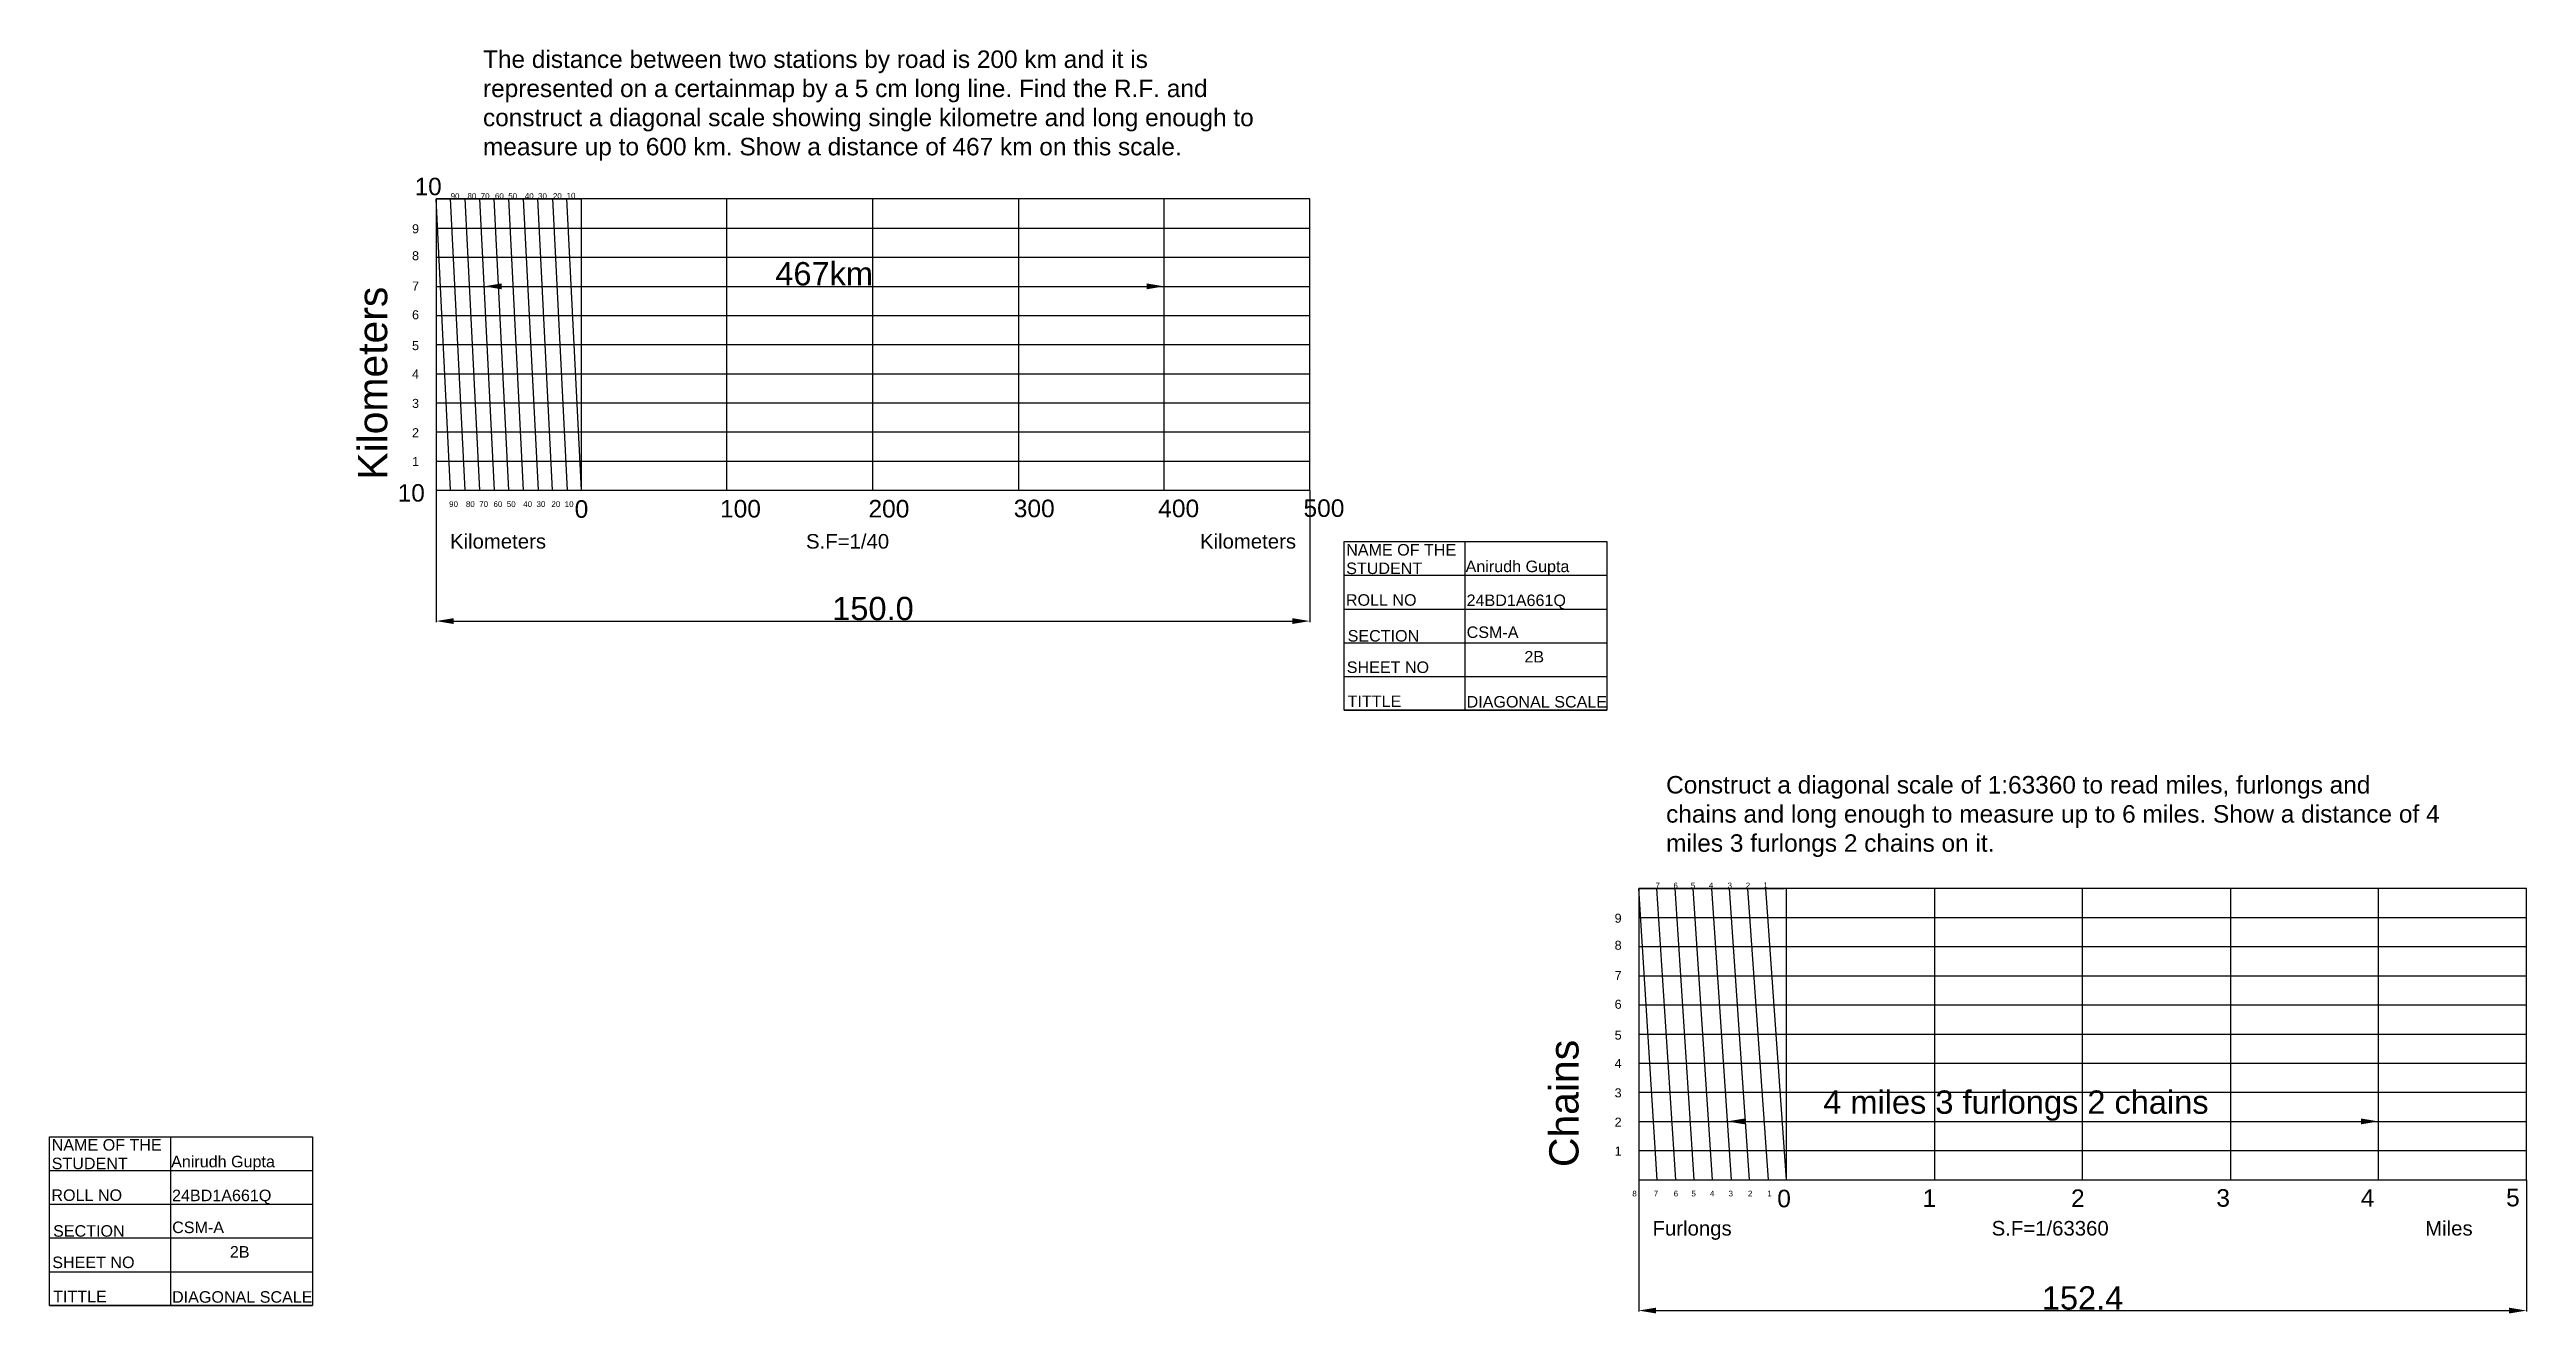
# Model space of a CAD drawing. Header units: millimetres. Extents: x 46 to 2491, y 24 to 306.
# Drawn here: x 1454 to 1879.2, y 89.4 to 306.4 of the extents above; entities that cross this region are included whole.
import ezdxf

# ---------------------------------------------------------------- set-up
doc = ezdxf.new("R2010")
doc.units = ezdxf.units.MM
doc.header["$MEASUREMENT"] = 0
doc.header["$PDMODE"] = 1
doc.styles.get("Standard").update_dxf_attribs({"font": 'arial.ttf'})
doc.dimstyles.get("Standard").update_dxf_attribs({"dimtxt": 4, "dimasz": 3, "dimexe": 0.18, "dimexo": 0.0625, "dimgap": 0.09, "dimtad": 1, "dimdec": 1, "dimzin": 0, "dimdsep": 46, "dimtxsty": 'Standard', "dimcen": 0.09, "dimclrd": 6, "dimclre": 4, "dimadec": 0, "dimazin": 0, "dimtfac": 1, "dimtdec": 1, "dimtofl": 0, "dimtmove": 0, "dimatfit": 3, "dimfxl": 1, "dimtolj": 1, "dimtzin": 0, "dimarcsym": 1})

msp = doc.modelspace()

# ---------------------------------------------------------------- texts
for s, height, p in [('10', 2.987, (1516.68, 281.39)), ('90', 0.979, (1522.86, 280.76)), ('80', 0.979, (1525.74, 280.76)), ('70', 0.979, (1528.02, 280.76)), ('60', 0.979, (1530.47, 280.76)), ('50', 0.979, (1532.75, 280.76)), ('40', 0.979, (1535.58, 280.76)), ('30', 0.979, (1537.86, 280.76)), ('20', 0.979, (1540.42, 280.76)), ('10', 0.979, (1542.77, 280.81)), ('9', 1.55, (1516.23, 274.85)), ('8', 1.55, (1516.23, 270.22)), ('7', 1.55, (1516.23, 265.02)), ('6', 1.55, (1516.23, 260.08)), ('5', 1.55, (1516.23, 254.79)), ('4', 1.55, (1516.23, 249.92)), ('3', 1.55, (1516.23, 244.87)), ('2', 1.55, (1516.23, 239.84)), ('1', 1.55, (1516.23, 234.89)), ('10', 2.987, (1513.78, 228.79)), ('90', 0.979, (1522.59, 227.87)), ('80', 0.979, (1525.48, 227.87)), ('70', 0.979, (1527.76, 227.87)), ('60', 0.979, (1530.21, 227.87)), ('50', 0.979, (1532.49, 227.87)), ('40', 0.979, (1535.32, 227.87)), ('30', 0.979, (1537.6, 227.87)), ('20', 0.979, (1540.16, 227.87)), ('10', 0.979, (1542.44, 227.87)), ('0', 3.01, (1544.15, 226.01)), ('100', 3.015, (1569.1, 226.06)), ('200', 3.015, (1594.58, 226.06)), ('300', 3.015, (1619.53, 226.11)), ('400', 3.015, (1644.33, 226.11)), ('500', 3.015, (1669.27, 226.16)), ('NAME OF THE', 1.9784, (1676.6, 219.53)), ('STUDENT        ', 1.9784, (1676.6, 216.35)), ('Anirudh Gupta', 1.9784, (1697.1, 216.68)), ('ROLL NO', 1.978, (1676.55, 210.91)), ('24BD1A661Q', 1.978, (1697.27, 210.86)), ('SECTION', 1.978, (1676.85, 204.76)), ('CSM-A', 1.978, (1697.28, 205.38)), ('SHEET NO', 1.978, (1676.7, 199.37)), ('2B', 1.978, (1707.19, 201.17)), ('TITTLE', 1.978, (1676.85, 193.52)), ('DIAGONAL SCALE', 1.9784, (1697.27, 193.44)), ('7', 0.979, (1729.7, 162.41)), ('6', 0.979, (1732.78, 162.41)), ('5', 0.979, (1735.76, 162.41)), ('4', 0.979, (1738.87, 162.41)), ('3', 0.979, (1742.07, 162.41)), ('2', 0.979, (1745.19, 162.41)), ('1', 0.979, (1748.23, 162.46)), ('9', 1.55, (1722.68, 156.5)), ('8', 1.55, (1722.68, 151.86)), ('7', 1.55, (1722.68, 146.67)), ('6', 1.55, (1722.68, 141.73)), ('5', 1.55, (1722.68, 136.43)), ('4', 1.55, (1722.68, 131.56)), ('3', 1.55, (1722.68, 126.52)), ('NAME OF THE', 1.9784, (1454.37, 117.37)), ('2', 1.55, (1722.68, 121.49)), ('STUDENT        ', 1.9784, (1454.37, 114.19)), ('Anirudh Gupta', 1.9784, (1474.87, 114.51)), ('1', 1.55, (1722.68, 116.53)), ('ROLL NO', 1.978, (1454.32, 108.74)), ('24BD1A661Q', 1.978, (1475.03, 108.7)), ('0', 3.01, (1750.6, 107.65)), ('1', 3.01, (1775.55, 107.7)), ('2', 3.01, (1801.03, 107.7)), ('3', 3.01, (1825.98, 107.75)), ('4', 3.01, (1850.78, 107.75)), ('5', 3.01, (1875.72, 107.81)), ('8', 0.979, (1725.72, 109.52)), ('7', 0.979, (1729.4, 109.52)), ('6', 0.979, (1732.82, 109.52)), ('5', 0.979, (1735.87, 109.52)), ('4', 0.979, (1739.05, 109.52)), ('3', 0.979, (1742.24, 109.52)), ('2', 0.979, (1745.56, 109.52)), ('1', 0.979, (1748.89, 109.52)), ('SECTION', 1.978, (1454.61, 102.6)), ('CSM-A', 1.978, (1475.05, 103.22)), ('SHEET NO', 1.978, (1454.47, 97.21)), ('2B', 1.978, (1484.96, 99.01)), ('TITTLE', 1.978, (1454.62, 91.36)), ('DIAGONAL SCALE', 1.9784, (1475.03, 91.27))]:
    msp.add_text(s, height=height).set_placement(p)
for s, p in [('Kilometers', (1511.97, 232.54)), ('Chains', (1716.48, 114.55))]:
    msp.add_text(s, height=5.023, rotation=90).set_placement(p)
at = {"attachment_point": 1}
for s, width, gutter_width, heights, insert, char_height in [('The distance between two stations by road is 200 km and it is represented on a certainmap by a 5 cm long line. Find the R.F. and construct a diagonal scale showing single kilometre and long enough to measure up to 600 km. Show a distance of 467 km on this scale.', 133.5765, 4.89, [0], (1528.41, 306.23), 3), ('\\A1;\\pxt2;Kilometers                                              S.F=1/40                                                       Kilometers', 192.0818, 9.99, [13.74], (1522.74, 223.22), 2.5), ('Construct a diagonal scale of 1:63360 to read miles, furlongs and chains and long enough to measure up to 6 miles. Show a distance of 4 miles 3 furlongs 2 chains on it.', 133.5765, 4.89, [0], (1731.52, 181.68), 3), ('\\A1;Furlongs                                              S.F=1/63360                                                        Miles', 146.9061, 9.99, [13.74], (1729.19, 105.3), 2.5)]:
    msp.add_mtext_dynamic_manual_height_columns(s, width=width, gutter_width=gutter_width, heights=heights, dxfattribs=dict(at, insert=insert, char_height=char_height))

# ---------------------------------------------------------------- blocks, each defined once
blk = doc.blocks.new('*D34')
at = {"color": 4, "lineweight": -2, "transparency": 16777216}
for p, q in [((1520.36, 230.68), (1520.36, 208.1)), ((1670.36, 230.68), (1670.36, 208.1))]:
    blk.add_line(p, q, dxfattribs=at)
at = {"color": 6, "lineweight": -2, "transparency": 16777216}
blk.add_line((1523.36, 208.28), (1667.36, 208.28), dxfattribs=at)
at = {"color": 6, "transparency": 16777216}
for points in [[(1523.36, 208.78), (1523.36, 207.78), (1520.36, 208.28)], [(1667.36, 208.78), (1667.36, 207.78), (1670.36, 208.28)]]:
    blk.add_solid(points, dxfattribs=at)
at = {"layer": 'Defpoints', "color": 0, "transparency": 16777216}
for p in [(1520.36, 230.74), (1670.36, 230.74), (1670.36, 208.28)]:
    blk.add_point(p, dxfattribs=at)
at = {"color": 0, "transparency": 16777216, "insert": (1595.36, 210.41), "char_height": 4, "attachment_point": 5}
blk.add_mtext('\\A1;150.0', dxfattribs=at)
blk = doc.blocks.new('*D35')
at = {"color": 4, "lineweight": -2, "transparency": 16777216}
for p, q in [((1528.6, 265.74), (1528.6, 265.56)), ((1645.36, 265.75), (1645.36, 265.92))]:
    blk.add_line(p, q, dxfattribs=at)
at = {"color": 6, "lineweight": -2, "transparency": 16777216}
blk.add_line((1531.6, 265.74), (1642.36, 265.74), dxfattribs=at)
at = {"color": 6, "transparency": 16777216}
for points in [[(1531.6, 266.24), (1531.6, 265.24), (1528.6, 265.74)], [(1642.36, 266.24), (1642.36, 265.24), (1645.36, 265.74)]]:
    blk.add_solid(points, dxfattribs=at)
at = {"layer": 'Defpoints', "color": 0, "transparency": 16777216}
for p in [(1528.6, 265.81), (1645.36, 265.74), (1645.36, 265.69)]:
    blk.add_point(p, dxfattribs=at)
at = {"color": 0, "transparency": 16777216, "insert": (1586.98, 267.88), "char_height": 4, "attachment_point": 5}
blk.add_mtext('\\A1;467km', dxfattribs=at)
blk = doc.blocks.new('*D37')
at = {"color": 4, "lineweight": -2, "transparency": 16777216}
for p, q in [((1726.81, 112.33), (1726.81, 89.74)), ((1879.22, 112.33), (1879.22, 89.74))]:
    blk.add_line(p, q, dxfattribs=at)
at = {"color": 6, "lineweight": -2, "transparency": 16777216}
blk.add_line((1729.81, 89.92), (1876.22, 89.92), dxfattribs=at)
at = {"color": 6, "transparency": 16777216}
for points in [[(1729.81, 90.42), (1729.81, 89.42), (1726.81, 89.92)], [(1876.22, 90.42), (1876.22, 89.42), (1879.22, 89.92)]]:
    blk.add_solid(points, dxfattribs=at)
at = {"layer": 'Defpoints', "color": 0, "transparency": 16777216}
for p in [(1726.81, 112.39), (1879.22, 112.39), (1879.22, 89.92)]:
    blk.add_point(p, dxfattribs=at)
at = {"color": 0, "transparency": 16777216, "insert": (1803.01, 92.06), "char_height": 4, "attachment_point": 5}
blk.add_mtext('\\A1;152.4', dxfattribs=at)
blk = doc.blocks.new('*D36')
at = {"color": 4, "lineweight": -2, "transparency": 16777216}
for p, q in [((1742.01, 122.45), (1742.01, 122.57)), ((1853.81, 122.27), (1853.81, 122.57))]:
    blk.add_line(p, q, dxfattribs=at)
at = {"color": 6, "lineweight": -2, "transparency": 16777216}
blk.add_line((1745.01, 122.39), (1850.81, 122.39), dxfattribs=at)
at = {"color": 6, "transparency": 16777216}
for points in [[(1745.01, 122.89), (1745.01, 121.89), (1742.01, 122.39)], [(1850.81, 122.89), (1850.81, 121.89), (1853.81, 122.39)]]:
    blk.add_solid(points, dxfattribs=at)
at = {"layer": 'Defpoints', "color": 0, "transparency": 16777216}
for p in [(1742.01, 122.39), (1853.81, 122.39), (1853.81, 122.21)]:
    blk.add_point(p, dxfattribs=at)
at = {"color": 0, "transparency": 16777216, "insert": (1791.57, 125.1), "char_height": 4, "attachment_point": 5}
blk.add_mtext('\\A1;4 miles 3 furlongs 2 chains', dxfattribs=at)

# ---------------------------------------------------------------- dimensions: what is measured, and where the dimension line sits
for base, p1, p2, text, picture, middle in [((1645.36, 265.74), (1528.6, 265.81), (1645.36, 265.69), '467km', '*D35', (1586.98, 265.74)), ((1853.81, 122.39), (1742.01, 122.39), (1853.81, 122.21), '4 miles 3 furlongs 2 chains', '*D36', (1791.57, 122.39))]:
    dim = msp.add_linear_dim(base=base, p1=p1, p2=p2, text=text, dimstyle='Standard')
    dim.commit()
    dim.dimension.update_dxf_attribs({"geometry": picture, "text_midpoint": middle, "dimtype": 160})
for base, p1, p2, picture, middle in [((1670.36, 208.28), (1520.36, 230.74), (1670.36, 230.74), '*D34', (1595.36, 208.28)), ((1879.22, 89.92), (1726.81, 112.39), (1879.22, 112.39), '*D37', (1803.01, 89.92))]:
    dim = msp.add_linear_dim(base=base, p1=p1, p2=p2, dimstyle='Standard')
    dim.commit()
    dim.dimension.update_dxf_attribs({"geometry": picture, "text_midpoint": middle, "dimtype": 160})

# ---------------------------------------------------------------- linework, layer by layer
for p, q in [((1670.36, 280.74), (1520.36, 280.74)), ((1520.36, 280.74), (1520.36, 230.74)), ((1520.36, 280.74), (1545.31, 280.74)), ((1522.86, 230.74), (1520.36, 280.74)), ((1525.36, 230.74), (1522.86, 280.74)), ((1527.86, 230.74), (1525.35, 280.74)), ((1530.36, 230.74), (1527.85, 280.74)), ((1532.86, 230.74), (1530.34, 280.74)), ((1535.36, 230.74), (1532.84, 280.74)), ((1537.83, 280.74), (1535.33, 280.74)), ((1535.33, 280.74), (1537.86, 230.74)), ((1540.36, 230.74), (1537.83, 280.74)), ((1542.82, 280.74), (1540.32, 280.74)), ((1540.32, 280.74), (1542.86, 230.74)), ((1545.31, 230.74), (1542.82, 280.74)), ((1545.31, 230.74), (1545.31, 280.74)), ((1570.3, 230.74), (1570.3, 280.74)), ((1595.34, 230.74), (1595.34, 280.74)), ((1620.39, 230.74), (1620.39, 280.74)), ((1645.36, 230.74), (1645.36, 280.74)), ((1670.36, 230.74), (1670.36, 280.74)), ((1520.36, 275.74), (1670.36, 275.74)), ((1520.36, 270.74), (1670.36, 270.74)), ((1520.36, 265.74), (1670.36, 265.74)), ((1520.36, 260.74), (1670.36, 260.74)), ((1520.36, 255.74), (1670.36, 255.74)), ((1520.36, 250.74), (1670.36, 250.74)), ((1520.36, 245.74), (1670.36, 245.74)), ((1520.36, 240.74), (1670.36, 240.74)), ((1520.36, 235.74), (1670.36, 235.74)), ((1520.36, 230.74), (1670.36, 230.74)), ((1520.36, 230.74), (1545.36, 230.74)), ((1696.99, 221.94), (1696.99, 192.96)), ((1676.23, 216.14), (1721.37, 216.14)), ((1676.23, 210.35), (1721.37, 210.35)), ((1676.23, 204.55), (1721.37, 204.55)), ((1676.23, 198.76), (1721.37, 198.76)), ((1676.23, 198.76), (1721.37, 198.76)), ((1676.23, 192.96), (1721.37, 192.96)), ((1879.22, 162.39), (1726.81, 162.39)), ((1726.81, 162.39), (1726.81, 112.39)), ((1726.81, 162.39), (1751.76, 162.39)), ((1729.99, 112.39), (1726.81, 162.39)), ((1733.16, 112.39), (1729.93, 162.39)), ((1736.34, 112.39), (1733.05, 162.39)), ((1739.51, 112.39), (1736.17, 162.39)), ((1739.29, 162.39), (1742.69, 112.39)), ((1744.28, 162.39), (1741.78, 162.39)), ((1745.86, 112.39), (1742.41, 162.39)), ((1745.52, 162.39), (1749.03, 112.39)), ((1749.27, 162.39), (1746.77, 162.39)), ((1752.2, 112.39), (1748.64, 162.39)), ((1752.21, 112.39), (1752.21, 162.39)), ((1777.65, 112.39), (1777.65, 162.39)), ((1802.99, 112.39), (1802.99, 162.39)), ((1828.44, 112.39), (1828.44, 162.39)), ((1853.81, 112.39), (1853.81, 162.39)), ((1879.22, 112.39), (1879.22, 162.39)), ((1726.81, 157.39), (1879.22, 157.39)), ((1726.81, 152.39), (1879.22, 152.39)), ((1726.81, 147.39), (1879.22, 147.39)), ((1726.81, 142.39), (1879.22, 142.39)), ((1726.81, 137.39), (1879.22, 137.39)), ((1726.81, 132.39), (1879.22, 132.39)), ((1726.81, 127.39), (1879.22, 127.39)), ((1474.76, 119.77), (1474.76, 90.8)), ((1726.81, 122.39), (1879.22, 122.39)), ((1726.81, 117.39), (1879.22, 117.39)), ((1454, 113.98), (1499.14, 113.98)), ((1726.81, 112.39), (1879.21, 112.39)), ((1726.81, 112.39), (1751.81, 112.39)), ((1726.81, 112.39), (1752.21, 112.39)), ((1454, 108.18), (1499.14, 108.18)), ((1454, 102.39), (1499.14, 102.39)), ((1454, 96.59), (1499.14, 96.59)), ((1454, 96.59), (1499.14, 96.59)), ((1454, 90.8), (1499.14, 90.8))]:
    msp.add_line(p, q)
for points in [[(1676.23, 221.94), (1721.37, 221.94), (1721.37, 192.96), (1676.23, 192.96)], [(1454, 119.77), (1499.14, 119.77), (1499.14, 90.8), (1454, 90.8)]]:
    msp.add_lwpolyline(points, close=True)
for p in [(1729.93, 162.39), (1733.05, 162.39), (1736.17, 162.39), (1739.29, 162.39), (1742.41, 162.39), (1745.52, 162.39), (1748.64, 162.39), (1729.99, 112.39), (1733.16, 112.39), (1736.34, 112.39), (1739.51, 112.39), (1742.69, 112.39), (1745.86, 112.39), (1749.04, 112.39), (1752.21, 112.39), (1777.61, 112.39), (1803.01, 112.39), (1828.41, 112.39), (1853.81, 112.39)]:
    msp.add_point(p)

msp.set_redraw_order([(e.dxf.handle, doc.entitydb.next_handle()) for e in msp.query("TEXT MTEXT ATTDEF DIMENSION ARC_DIMENSION")])  # texts and dimensions are drawn at this point

doc.saveas('drawing.dxf')
